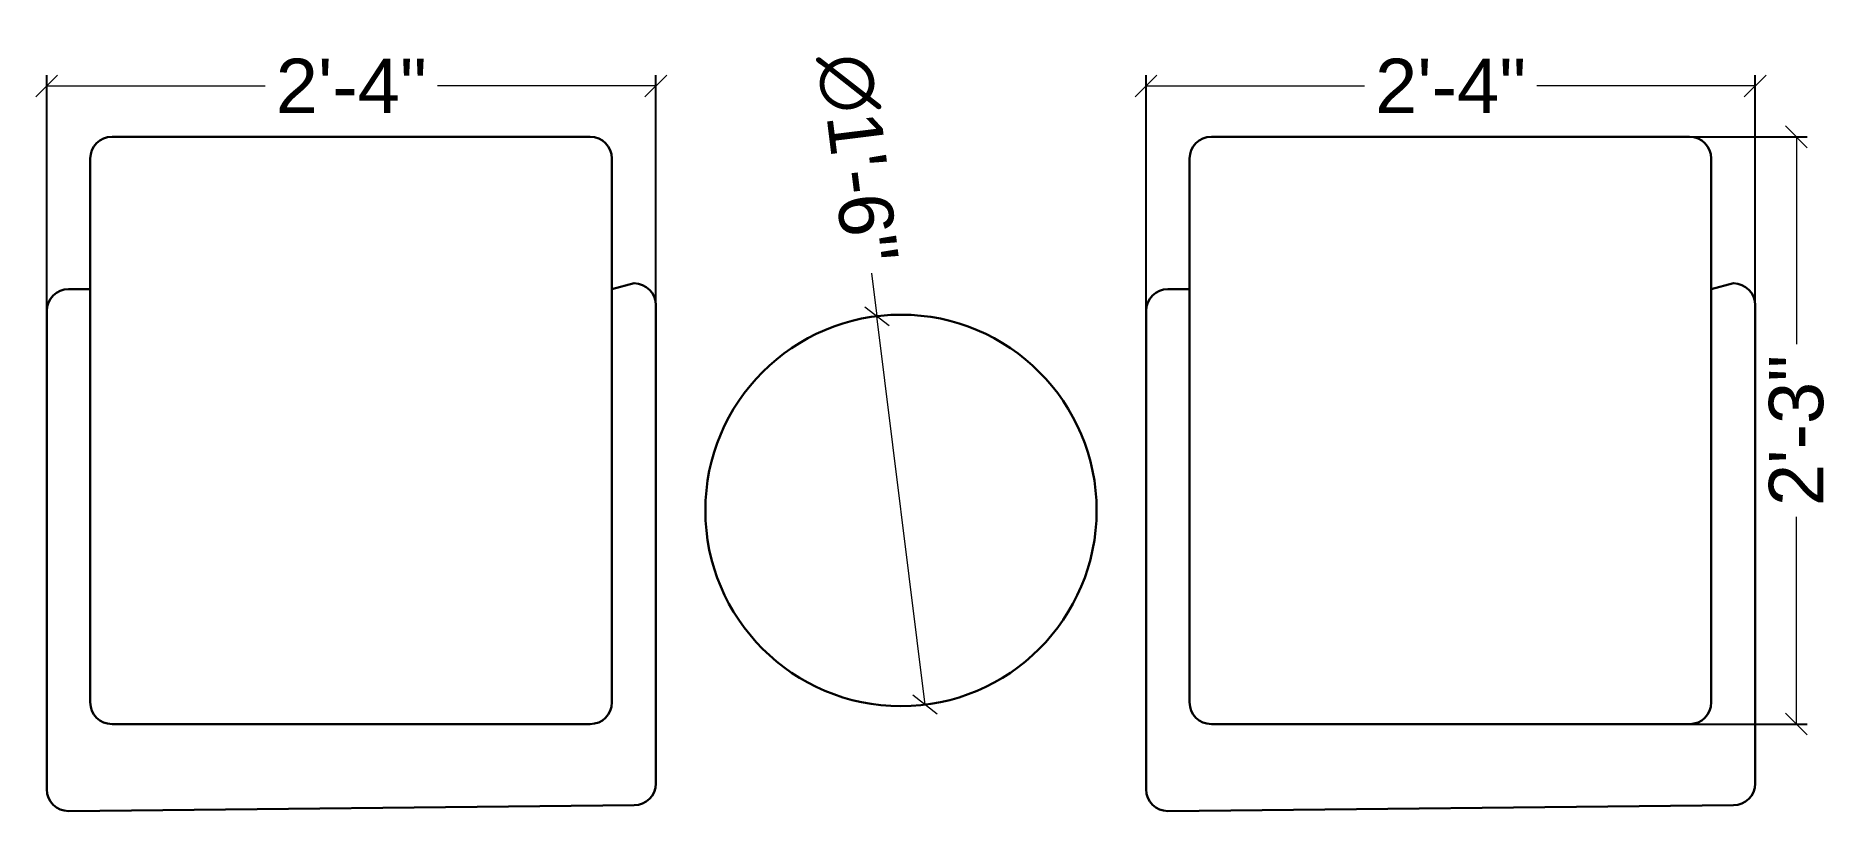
# Model space of a CAD drawing. Header units: millimetres. Extents: x 56222 to 154462, y -172610 to -121287.
# Drawn here: x 152555 to 152637.6, y -172452.3 to -172416.7 of the extents above; entities that cross this region are included whole.
import ezdxf

# ---------------------------------------------------------------- set-up
doc = ezdxf.new("R2010")
doc.units = ezdxf.units.MM
doc.header["$MEASUREMENT"] = 0
doc.header["$PDMODE"] = 35
doc.layers.get('Defpoints').update_dxf_attribs({"color": 220})
for name, color, linetype, lineweight in [('dim05', 1, 'Continuous', 13), ('FURNITURE', 34, 'Continuous', 9), ('wall', 7, 'Continuous', 30)]:
    doc.layers.add(name, color=color, linetype=linetype, lineweight=lineweight)
doc.styles.add('Arial', font='arial.ttf')
doc.styles.get("Standard").update_dxf_attribs({"font": 'arial.ttf', "height": 6})
doc.dimstyles.new('ISO-25', dxfattribs={"dimtxt": 2.5, "dimasz": 1, "dimexe": 0.5, "dimexo": 1, "dimtad": 0, "dimdec": 1, "dimlunit": 4, "dimtxsty": 'Standard', "dimblk": 'OBLIQUE', "dimcen": 2.5, "dimclrd": 1, "dimclre": 1, "dimclrt": 5, "dimadec": 0, "dimazin": 0, "dimtfac": 1, "dimtdec": 1, "dimtmove": 0, "dimatfit": 3, "dimfxl": 1, "dimlwd": -1, "dimarcsym": 0})

msp = doc.modelspace()

# ---------------------------------------------------------------- blocks, each defined once
blk = doc.blocks.new('_Oblique')
at = {"layer": 'wall', "color": 0, "lineweight": -2}
blk.add_line((-0.5, -0.5), (0.5, 0.5), dxfattribs=at)
blk = doc.blocks.new('*D488')
at = {"layer": 'Defpoints', "color": 0, "transparency": 16777216}
for p in [(152634.049, -172418.983), (152606.031, -172431.37), (152634.049, -172432.013)]:
    blk.add_point(p, dxfattribs=at)
at = {"layer": 'dim05', "color": 1, "linetype": 'Continuous', "lineweight": -2, "transparency": 16777216}
for p, q in [((152606.031, -172430.37), (152606.031, -172418.483)), ((152634.049, -172431.013), (152634.049, -172418.483))]:
    blk.add_line(p, q, dxfattribs=at)
at = {"layer": 'dim05', "color": 1, "linetype": 'Continuous', "transparency": 16777216}
for p, q in [((152606.031, -172418.983), (152616.071, -172418.983)), ((152634.049, -172418.983), (152624.009, -172418.983))]:
    blk.add_line(p, q, dxfattribs=at)
at = {"layer": 'dim05', "color": 1, "transparency": 16777216, "rotation": 180}
blk.add_blockref('_Oblique', (152606.031, -172418.983), dxfattribs=at)
at = {"layer": 'dim05', "color": 1, "transparency": 16777216}
blk.add_blockref('_Oblique', (152634.049, -172418.983), dxfattribs=at)
at = {"layer": 'dim05', "color": 5, "lineweight": 25, "transparency": 16777216, "insert": (152620.04, -172418.983), "char_height": 2.5, "attachment_point": 5, "style": 'Arial'}
blk.add_mtext('2\'-4"', dxfattribs=at)
blk = doc.blocks.new('*D484')
at = {"layer": 'Defpoints', "color": 0, "transparency": 16777216}
for p in [(152583.475, -172418.983), (152555.458, -172431.37), (152583.475, -172432.013)]:
    blk.add_point(p, dxfattribs=at)
at = {"layer": 'dim05', "color": 1, "linetype": 'Continuous', "lineweight": -2, "transparency": 16777216}
for p, q in [((152555.458, -172430.37), (152555.458, -172418.483)), ((152583.475, -172431.013), (152583.475, -172418.483))]:
    blk.add_line(p, q, dxfattribs=at)
at = {"layer": 'dim05', "color": 1, "linetype": 'Continuous', "transparency": 16777216}
for p, q in [((152555.458, -172418.983), (152565.497, -172418.983)), ((152583.475, -172418.983), (152573.436, -172418.983))]:
    blk.add_line(p, q, dxfattribs=at)
at = {"layer": 'dim05', "color": 1, "transparency": 16777216, "rotation": 180}
blk.add_blockref('_Oblique', (152555.458, -172418.983), dxfattribs=at)
at = {"layer": 'dim05', "color": 1, "transparency": 16777216}
blk.add_blockref('_Oblique', (152583.475, -172418.983), dxfattribs=at)
at = {"layer": 'dim05', "color": 5, "lineweight": 25, "transparency": 16777216, "insert": (152569.467, -172418.983), "char_height": 2.5, "attachment_point": 5, "style": 'Arial'}
blk.add_mtext('2\'-4"', dxfattribs=at)
blk = doc.blocks.new('*D485')
at = {"layer": 'Defpoints', "color": 0, "transparency": 16777216}
for p in [(152625.542, -172421.325), (152626.937, -172448.325), (152635.947, -172448.325)]:
    blk.add_point(p, dxfattribs=at)
at = {"layer": 'dim05', "color": 1, "linetype": 'Continuous', "lineweight": -2, "transparency": 16777216}
for p, q in [((152626.542, -172421.325), (152636.447, -172421.325)), ((152627.937, -172448.325), (152636.447, -172448.325))]:
    blk.add_line(p, q, dxfattribs=at)
at = {"layer": 'dim05', "color": 1, "linetype": 'Continuous', "transparency": 16777216}
for p, q in [((152635.947, -172421.325), (152635.947, -172430.855)), ((152635.947, -172448.325), (152635.947, -172438.794))]:
    blk.add_line(p, q, dxfattribs=at)
at = {"layer": 'dim05', "color": 1, "transparency": 16777216}
for p, rotation in [((152635.947, -172421.325), 90), ((152635.947, -172448.325), 270)]:
    blk.add_blockref('_Oblique', p, dxfattribs=dict(at, rotation=rotation))
at = {"layer": 'dim05', "color": 5, "lineweight": 25, "transparency": 16777216, "insert": (152635.947, -172434.825), "char_height": 2.5, "attachment_point": 5, "rotation": 90, "style": 'Arial'}
blk.add_mtext('2\'-3"', dxfattribs=at)
blk = doc.blocks.new('*D487')
at = {"layer": 'Defpoints', "color": 0, "transparency": 16777216}
for p in [(152593.646, -172429.571), (152595.861, -172447.434)]:
    blk.add_point(p, dxfattribs=at)
at = {"layer": 'dim05', "color": 1, "linetype": 'Continuous', "transparency": 16777216}
for p in [(152593.399, -172427.586), (152595.861, -172447.434)]:
    blk.add_line(p, (152593.646, -172429.571), dxfattribs=at)
at = {"layer": 'dim05', "color": 1, "transparency": 16777216}
for p, rotation in [((152593.646, -172429.571), 277.0698794857699), ((152595.861, -172447.434), 97.06987948576995)]:
    blk.add_blockref('_Oblique', p, dxfattribs=dict(at, rotation=rotation))
at = {"layer": 'dim05', "color": 5, "lineweight": 25, "transparency": 16777216, "insert": (152592.746, -172422.318), "char_height": 2.5, "attachment_point": 5, "rotation": 277.06988, "style": 'Arial'}
blk.add_mtext('∅1\'-6"', dxfattribs=at)

# ---------------------------------------------------------------- dimensions: what is measured, and where the dimension line sits
at = {"layer": 'dim05', "color": 27, "lineweight": 25, "true_color": 0x7d5120}
for base, p1, p2, angle, picture, middle in [((152583.4754, -172418.9832), (152555.4579, -172431.3702), (152583.4754, -172432.0132), 180, '*D484', (152569.4666, -172418.9832)), ((152634.0489, -172418.9832), (152606.0313, -172431.3702), (152634.0489, -172432.0132), 180, '*D488', (152620.0401, -172418.9832)), ((152635.9473, -172448.3246), (152625.5422, -172421.3246), (152626.9372, -172448.3246), 270, '*D485', (152635.9473, -172434.8246))]:
    dim = msp.add_linear_dim(base=base, p1=p1, p2=p2, angle=angle, dimstyle='ISO-25', override={"dimtxsty": 'Arial'}, dxfattribs=at)
    dim.commit()
    dim.dimension.update_dxf_attribs({"geometry": picture, "text_midpoint": middle})
dim = msp.add_diameter_dim_2p(p1=(152595.8611, -172447.4338), p2=(152593.6456, -172429.5707), dimstyle='ISO-25', override={"dimtxsty": 'Arial'}, dxfattribs=at)
dim.commit()
dim.dimension.update_dxf_attribs({"geometry": '*D487', "text_midpoint": (152592.7462, -172422.3184)})

# ---------------------------------------------------------------- linework, layer by layer
at = {"layer": 'FURNITURE', "lineweight": 30}
for p, q in [((152558.4579, -172421.3246), (152580.4579, -172421.3246)), ((152609.0313, -172421.3246), (152631.0313, -172421.3246)), ((152557.4579, -172447.3246), (152557.4579, -172422.3246)), ((152581.4579, -172444.3246), (152581.4579, -172422.3246)), ((152608.0313, -172447.3246), (152608.0313, -172422.3246)), ((152632.0313, -172444.3246), (152632.0313, -172422.3246)), ((152582.4754, -172428.0604), (152581.4579, -172428.3246)), ((152633.0489, -172428.0604), (152632.0313, -172428.3246)), ((152556.4579, -172428.3246), (152557.4579, -172428.3246)), ((152607.0313, -172428.3246), (152608.0313, -172428.3246)), ((152555.4579, -172451.3246), (152555.4579, -172429.3246)), ((152583.4754, -172429.0604), (152583.4754, -172451.0604)), ((152606.0313, -172451.3246), (152606.0313, -172429.3246)), ((152634.0489, -172429.0604), (152634.0489, -172451.0604)), ((152581.4579, -172447.3246), (152581.4579, -172444.3246)), ((152632.0313, -172447.3246), (152632.0313, -172444.3246)), ((152580.4579, -172448.3246), (152558.4579, -172448.3246)), ((152631.0313, -172448.3246), (152609.0313, -172448.3246)), ((152582.4754, -172452.0604), (152556.4579, -172452.3246)), ((152633.0489, -172452.0604), (152607.0313, -172452.3246))]:
    msp.add_line(p, q, dxfattribs=at)
msp.add_circle((152594.7534, -172438.5022), 9, dxfattribs=at)
for centre, start, end in [((152558.4579, -172422.3246), 90, 180), ((152580.4579, -172422.3246), 0, 90), ((152609.0313, -172422.3246), 90, 180), ((152631.0313, -172422.3246), 0, 90), ((152582.4754, -172429.0604), 0, 90), ((152633.0489, -172429.0604), 0, 90), ((152556.4579, -172429.3246), 90, 180), ((152607.0313, -172429.3246), 90, 180), ((152558.4579, -172447.3246), 180, 270), ((152580.4579, -172447.3246), 270, 0), ((152609.0313, -172447.3246), 180, 270), ((152631.0313, -172447.3246), 270, 0), ((152582.4754, -172451.0604), 270, 0), ((152633.0489, -172451.0604), 270, 0), ((152556.4579, -172451.3246), 180, 270), ((152607.0313, -172451.3246), 180, 270)]:
    msp.add_arc(centre, 1, start, end, dxfattribs=at)

msp.set_redraw_order([(e.dxf.handle, doc.entitydb.next_handle()) for e in msp.query("TEXT MTEXT ATTDEF DIMENSION ARC_DIMENSION")])  # texts and dimensions are drawn at this point

doc.saveas('drawing.dxf')
